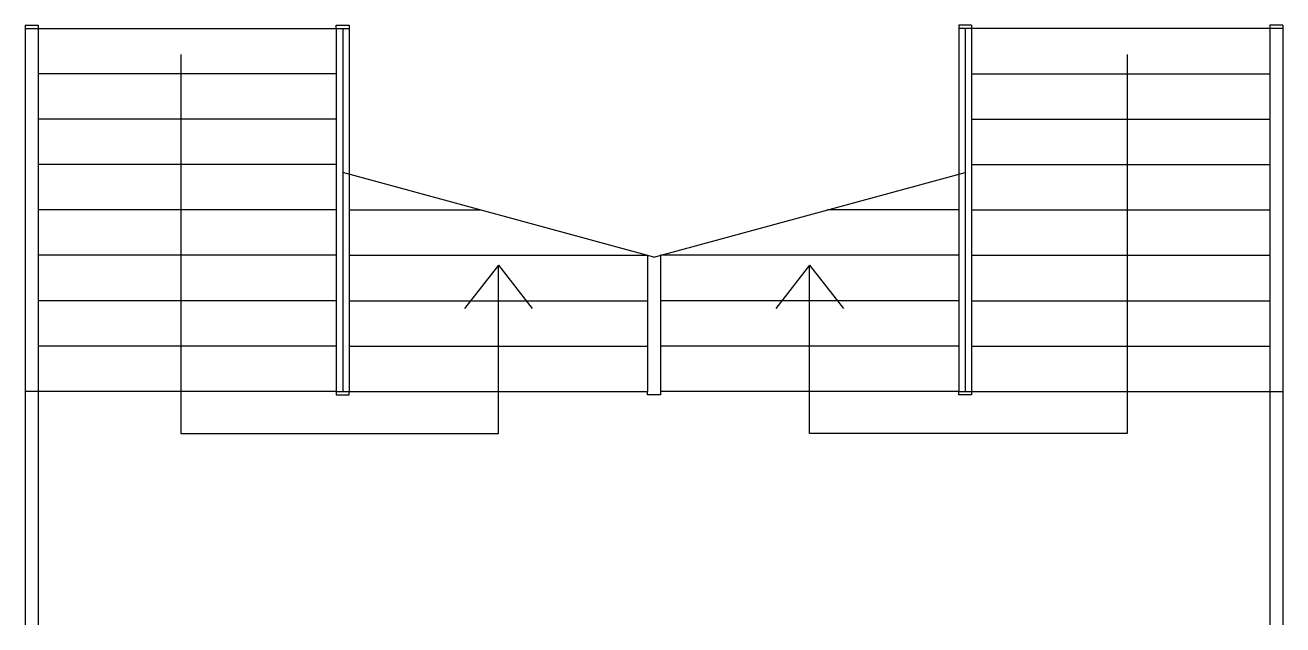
# Model space of a CAD drawing. Header units: millimetres. Extents: x -2897 to 26161, y -264 to 16800.
# Drawn here: x 5207.1 to 5595.1, y -264.2 to -79.2 of the extents above; entities that cross this region are included whole.
import ezdxf

# ---------------------------------------------------------------- set-up
doc = ezdxf.new("R2010")
doc.units = ezdxf.units.MM
doc.layers.add('Stairs', color=81, linetype='Continuous')

msp = doc.modelspace()

# ---------------------------------------------------------------- linework, layer by layer
at = {"layer": 'Stairs'}
for p, q in [((5207.05, -79.19), (5207.05, -264.19)), ((5207.05, -79.19), (5211.05, -79.19)), ((5211.05, -79.19), (5211.05, -264.19)), ((5303.05, -80.19), (5303.05, -79.19)), ((5303.05, -79.19), (5307.05, -79.19)), ((5303.05, -80.19), (5303.05, -192.19)), ((5305.05, -80.19), (5305.05, -192.19)), ((5307.05, -79.19), (5307.05, -80.19)), ((5307.05, -80.19), (5307.05, -192.19)), ((5495.05, -79.19), (5495.05, -80.19)), ((5499.05, -79.19), (5495.05, -79.19)), ((5495.05, -80.19), (5495.05, -192.19)), ((5497.05, -80.19), (5497.05, -192.19)), ((5499.05, -79.19), (5499.05, -136.19)), ((5591.05, -79.19), (5591.05, -264.19)), ((5595.05, -79.19), (5591.05, -79.19)), ((5595.05, -79.19), (5595.05, -264.19)), ((5255.05, -88.19), (5255.05, -205.15)), ((5547.05, -88.19), (5547.05, -205.15)), ((5401.05, -150.73), (5305.05, -124.66)), ((5401.05, -150.73), (5497.05, -124.66)), ((5499.05, -135.64), (5499.05, -192.19)), ((5399.05, -150.19), (5399.05, -192.19)), ((5403.05, -150.19), (5403.05, -192.19)), ((5353.05, -153.24), (5342.61, -166.62)), ((5353.05, -205.15), (5353.05, -153.24)), ((5353.05, -153.24), (5363.5, -166.62)), ((5449.05, -153.24), (5438.61, -166.62)), ((5449.05, -205.15), (5449.05, -153.24)), ((5449.05, -153.24), (5459.5, -166.62)), ((5303.05, -192.19), (5303.05, -193.19)), ((5303.05, -192.19), (5307.05, -192.19)), ((5303.05, -193.19), (5307.05, -193.19)), ((5307.05, -193.19), (5307.05, -192.19)), ((5399.05, -193.19), (5399.05, -192.19)), ((5403.05, -193.19), (5399.05, -193.19)), ((5403.05, -192.19), (5403.05, -193.19)), ((5495.05, -193.19), (5495.05, -192.19)), ((5495.05, -192.19), (5499.05, -192.19)), ((5499.05, -193.19), (5495.05, -193.19)), ((5499.05, -192.19), (5499.05, -193.19)), ((5255.05, -205.15), (5353.05, -205.15)), ((5547.05, -205.15), (5449.05, -205.15))]:
    msp.add_line(p, q, dxfattribs=at)
for points in [[(5207.05, -80.19), (5307.05, -80.19)], [(5303.05, -80.19), (5307.05, -80.19)], [(5595.05, -80.19), (5495.05, -80.19)], [(5303.05, -94.19), (5211.05, -94.19)], [(5499.05, -94.19), (5591.05, -94.19)], [(5303.05, -108.19), (5211.05, -108.19)], [(5499.05, -108.19), (5591.05, -108.19)], [(5303.05, -122.19), (5211.05, -122.19)], [(5499.05, -122.19), (5591.05, -122.19)], [(5303.05, -136.19), (5211.05, -136.19)], [(5307.05, -136.19), (5347.5, -136.19)], [(5495.05, -136.19), (5454.6, -136.19)], [(5499.05, -136.19), (5591.05, -136.19)], [(5303.05, -150.19), (5211.05, -150.19)], [(5307.05, -150.19), (5399.05, -150.19)], [(5495.05, -150.19), (5403.05, -150.19)], [(5499.05, -150.19), (5591.05, -150.19)], [(5303.05, -164.19), (5211.05, -164.19)], [(5307.05, -164.19), (5399.05, -164.19)], [(5495.05, -164.19), (5403.05, -164.19)], [(5499.05, -164.19), (5591.05, -164.19)], [(5303.05, -178.19), (5211.05, -178.19)], [(5307.05, -178.19), (5399.05, -178.19)], [(5495.05, -178.19), (5403.05, -178.19)], [(5499.05, -178.19), (5591.05, -178.19)], [(5303.05, -192.19), (5207.05, -192.19)], [(5307.05, -192.19), (5399.05, -192.19)], [(5495.05, -192.19), (5403.05, -192.19)], [(5499.05, -192.19), (5595.05, -192.19)]]:
    msp.add_lwpolyline(points, dxfattribs=at)

doc.saveas('drawing.dxf')
